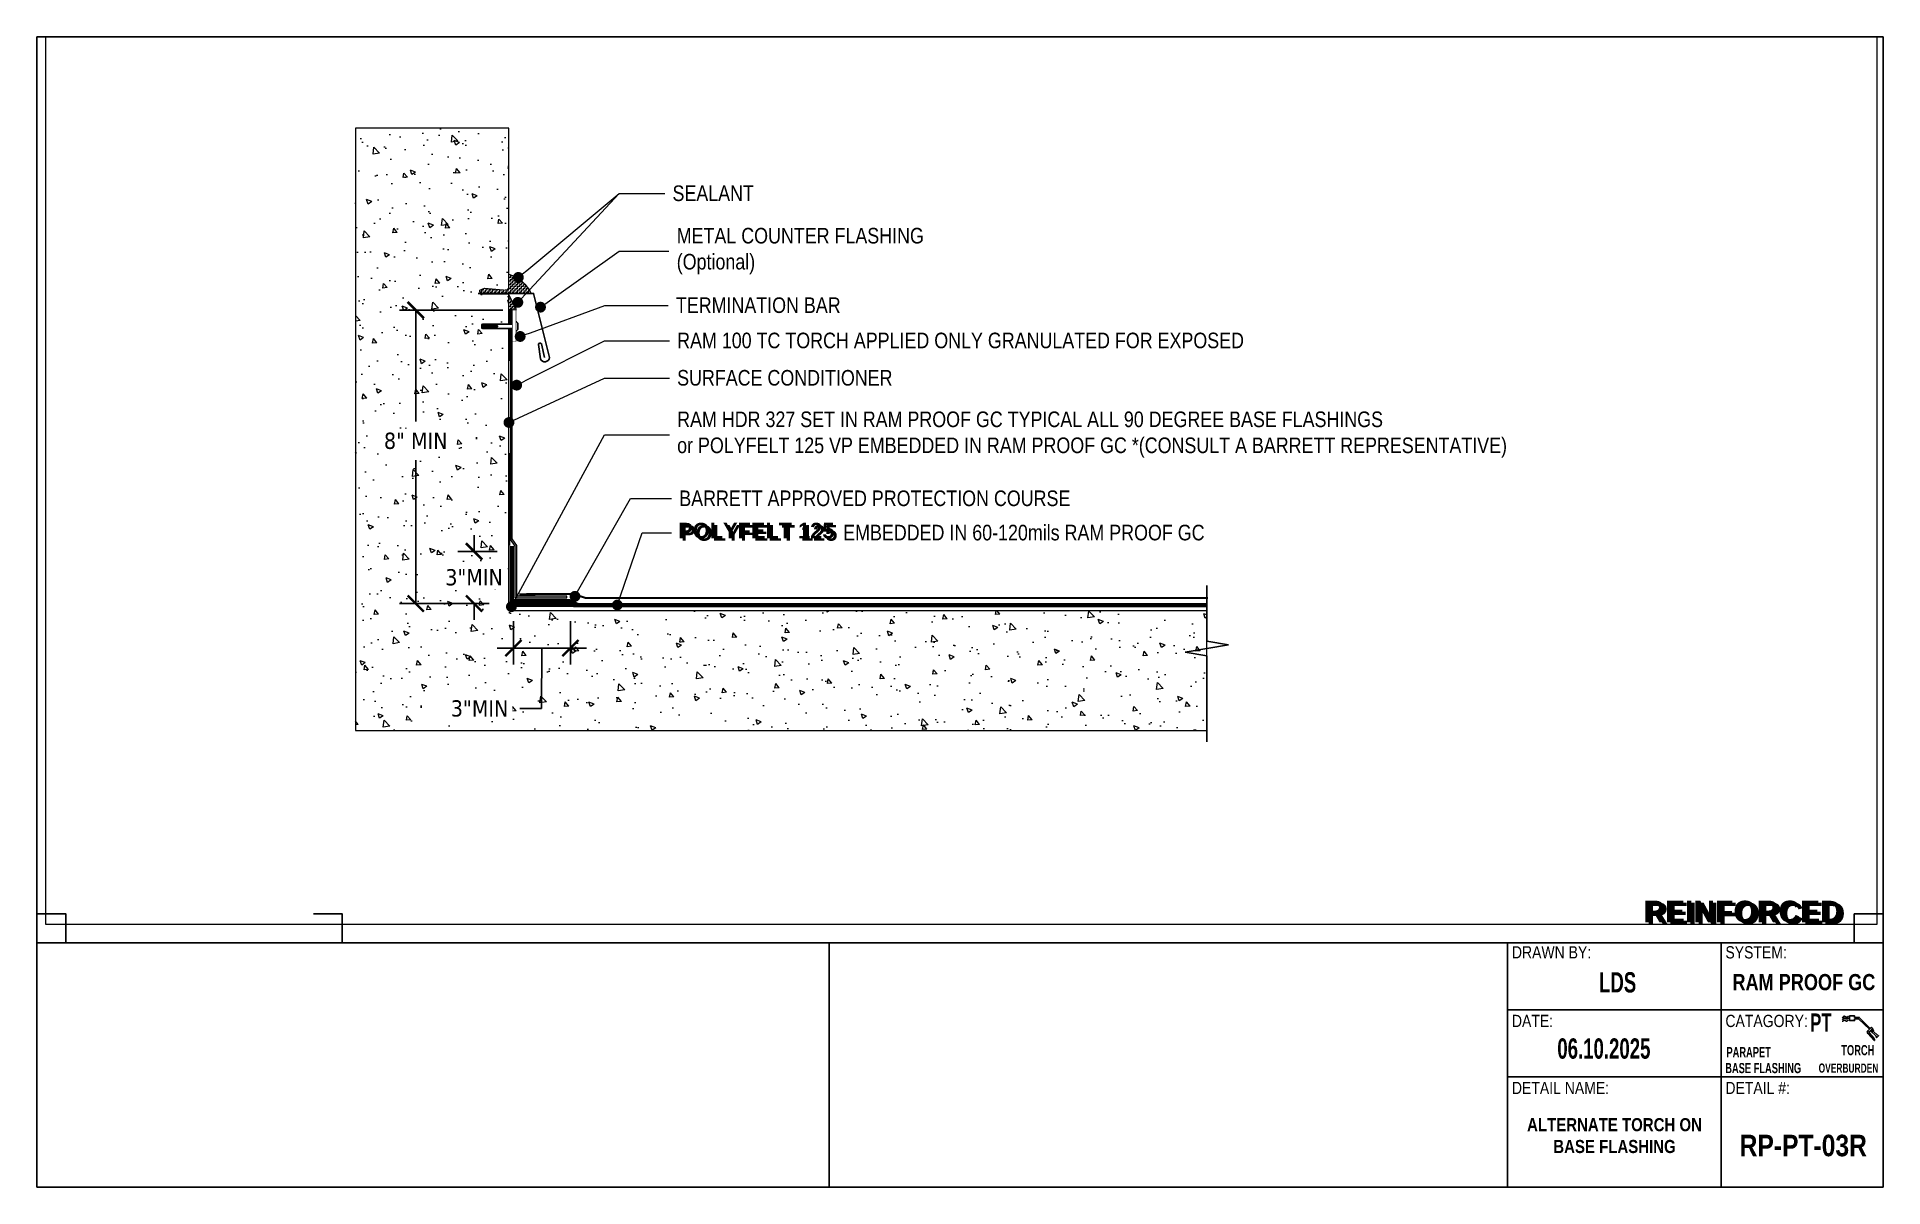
# Paper-space layout '11x17' of a CAD drawing. Header units: inches. Extents: x 0.6 to 16.6, y 0.6 to 10.6.
# The model-space entities are those that its viewports show. They can reach past a viewport. Long polylines and large blocks are cut down to what shows.
import ezdxf
from ezdxf import colors
from ezdxf.entities.mleader import LeaderData, LeaderLine
from ezdxf.math import Vec2, Vec3

# ---------------------------------------------------------------- set-up
doc = ezdxf.new("R2010")
doc.units = ezdxf.units.IN
doc.header["$MEASUREMENT"] = 0
doc.set_wipeout_variables(frame=1)
doc.linetypes.add('Dashed - Dense', pattern=[0.8, 0.5, -0.3])
doc.linetypes.add('DASHED2', pattern=[0.1875, 0.125, -0.0625])
for name, color, linetype, lineweight in [('Dimensions', 20, 'Continuous', 0), ('Drainage Mat', 191, 'Continuous', 0), ('Others', 190, 'Continuous', 0), ('RAM HDR 327', 63, 'Continuous', 0), ('Ram Mastic', 191, 'Continuous', 0), ('RamProof SYSTEM MESH', 7, 'Continuous', 0), ('Text', 20, 'Continuous', 0), ('Title Block Text', 20, 'Continuous', 0)]:
    doc.layers.add(name, color=color, linetype=linetype, lineweight=lineweight)
for name, color, linetype in [('Fastener', 94, 'Continuous'), ('Primer', 32, 'DASHED2'), ('SELF ADHERING BUTYL FLASHING TAPE', 10, 'Continuous'), ('Title Block Lines', 7, 'Continuous')]:
    doc.layers.add(name, color=color, linetype=linetype)
doc.layers.add('Metal', color=17, linetype='Continuous', true_color=0x803345)
doc.layers.add('Protection Course', color=99, linetype='Dashed - Dense', lineweight=0, true_color=0x216123)
doc.layers.add('RamProof SYSTEM LIQUID', color=140, linetype='Continuous', lineweight=0, true_color=0x00bfff)
doc.styles.add('Annotative', font='tahoma.ttf')
doc.styles.add('GENERATED_STYLE_1', font='ARIALN.TTF')
doc.styles.add('GENERATED_STYLE_6', font='ARIALNB.TTF')
doc.styles.add('GENERATED_STYLE_8', font='ARIALNB.TTF', dxfattribs={"width": 0.8})
doc.styles.get("Standard").update_dxf_attribs({"font": 'ARIALN.TTF'})
doc.dimstyles.new('Annotative', dxfattribs={"dimscale": 0, "dimtxt": 0.09375, "dimasz": 0.09375, "dimexe": 0.09375, "dimexo": 0.09375, "dimgap": 0.0625, "dimtad": 0, "dimtih": 1, "dimtoh": 1, "dimlfac": -1, "dimzin": 3, "dimdsep": 46, "dimlunit": 4, "dimtxsty": 'Annotative', "dimblk": 'ARCHTICK', "dimcen": 0.09, "dimclrd": 256, "dimclre": 256, "dimclrt": 256, "dimadec": 0, "dimazin": 2, "dimtfac": 1, "dimtix": 1, "dimtofl": 0, "dimtmove": 1, "dimatfit": 1, "dimldrblk": 'CLOSEDBLANK', "dimfxl": 1, "dimtfill": 1, "dimtolj": 1, "dimtzin": 0, "dimarcsym": 0})
pattern_1 = [(0, (-218.2431, 19.9986), (0.125, 0.125), [0.125, -0.125]), (90, (-218.1181, 19.9986), (-0.125, 0.125), [0.125, -0.125])]

psp = doc.layouts.new('11x17')

# ---------------------------------------------------------------- texts
at = {"layer": 'RamProof SYSTEM LIQUID', "linetype": 'Continuous', "insert": (13.928, 2.88), "char_height": 0.18612, "width": 2.30042, "attachment_point": 7, "style": 'GENERATED_STYLE_6'}
psp.add_mtext('\\A1;\\pxqr;{\\fArial|b1|i0|c0|p34;REINFORCED}', dxfattribs=at)
at = {"layer": 'Text', "linetype": 'Continuous', "insert": (13.899, 2.897), "char_height": 0.18612, "width": 2.30042, "attachment_point": 7, "style": 'GENERATED_STYLE_6'}
psp.add_mtext('\\A1;\\pxqr;{\\fArial|b1|i0|c0|p34;REINFORCED}', dxfattribs=at)
at = {"layer": 'Text', "linetype": 'Continuous', "insert": (16.338, 1.747), "char_height": 0.08785, "attachment_point": 8, "style": 'GENERATED_STYLE_8'}
psp.add_mtext('\\A1;\\pxqc;TORCH', dxfattribs=at)
at = {"layer": 'Title Block Text', "linetype": 'Continuous'}
for s, insert, char_height, attachment_point, style in [('\\A1;\\pxqc;LDS', (14.259, 2.289), 0.17569, 8, 'GENERATED_STYLE_8'), ('\\A1;{\\fArial|b1|i0|c0|p34;RAM PROOF GC}', (15.871, 2.309), 0.14028, 8, 'GENERATED_STYLE_8'), ('\\A1;\\pxqc;PT', (16.018, 1.951), 0.15872, 8, 'GENERATED_STYLE_8'), ('\\A1;06.10.2025', (14.14, 1.716), 0.17569, 8, 'GENERATED_STYLE_8'), ('\\A1;\\pxqc;PARAPET', (15.393, 1.731), 0.08785, 8, 'GENERATED_STYLE_8'), ('\\A1;\\pxqc;BASE FLASHING', (15.519, 1.592), 0.08785, 8, 'GENERATED_STYLE_8'), ('\\A1;\\pxqc;OVERBURDEN', (16.257, 1.596), 0.07936, 8, 'GENERATED_STYLE_8'), ('\\A1;\\pxql;RP-PT-03R', (15.315, 0.871), 0.18612, 7, 'GENERATED_STYLE_6')]:
    psp.add_mtext(s, dxfattribs=dict(at, insert=insert, char_height=char_height, attachment_point=attachment_point, style=style))
at = {"layer": 'Title Block Text', "linetype": 'Continuous', "insert": (14.232, 1.204), "char_height": 0.11329, "width": 1.86694, "attachment_point": 2, "style": 'GENERATED_STYLE_6'}
psp.add_mtext('\\A1;ALTERNATE TORCH ON BASE FLASHING ', dxfattribs=at)

msp = doc.modelspace()

# ---------------------------------------------------------------- texts
at = {"layer": 'RamProof SYSTEM LIQUID', "insert": (22.559, 14.209), "char_height": 1.08, "attachment_point": 1}
msp.add_mtext('{\\fArial|b1|i0|c0|p34;\\C140;\\c16760576;POLYFELT 125}', dxfattribs=at)
at = {"layer": 'RamProof SYSTEM MESH', "insert": (22.356, 14.37), "char_height": 1.08, "width": 12.67966, "attachment_point": 1}
msp.add_mtext('{\\fArial|b1|i0|c0|p34;POLYFELT 125}', dxfattribs=at)

# ---------------------------------------------------------------- blocks, each defined once
blk = doc.blocks.new('Barrett Title Block LDS')
h = blk.add_hatch()
h.set_pattern_fill('HONEY', color=160, scale=2)
h.set_pattern_definition([(0, (-14.79494, -0.4674), (0.375, 0.2165064), [0.25, -0.5]), (120, (-14.79494, -0.4674), (-0.375, 0.2165064), [0.25, -0.5]), (60, (-14.79494, -0.4674), (8e-17, 0.4330127), [-0.5, 0.25])])
h.paths.add_polyline_path([(7.134, 2.152), (7.147, 2.152), (7.147, 2.143), (7.134, 2.143)])
at = {"layer": 'Ram Mastic'}
h = blk.add_hatch(dxfattribs=at)
h.set_pattern_fill('HONEY', color=256, scale=1.714998)
h.set_pattern_definition([(0, (-13.46107, 1.3637), (0.3215622, 0.185654), [0.214375, -0.4287496]), (120, (-13.46107, 1.3637), (-0.3215622, 0.185654), [0.214375, -0.4287496]), (60, (-13.46107, 1.3637), (7e-17, 0.371308), [-0.4287496, 0.214375])])
h.paths.add_polyline_path([(3.733, 2.342), (3.773, 2.342), (3.773, 2.31), (3.733, 2.31)])
h = blk.add_hatch(dxfattribs=at)
h.set_pattern_fill('HONEY', color=256, scale=1.714998)
h.set_pattern_definition([(0, (-13.63047, 0.7278), (0.3215622, 0.185654), [0.214375, -0.4287496]), (120, (-13.63047, 0.7278), (-0.3215622, 0.185654), [0.214375, -0.4287496]), (60, (-13.63047, 0.7278), (7e-17, 0.371308), [-0.4287496, 0.214375])])
h.paths.add_polyline_path([(3.458, 0.971), (3.498, 0.971), (3.498, 0.916), (3.458, 0.916)])
at = {"layer": 'SELF ADHERING BUTYL FLASHING TAPE', "linetype": 'Continuous'}
h = blk.add_hatch(dxfattribs=at)
h.set_pattern_fill('ANSI31', color=30)
h.set_pattern_definition([(45, (0.74292, 1.41906), (-0.0883883, 0.0883883), [])])
h.paths.add_polyline_path([(6.83, 1.08), (6.835, 1.068), (6.838, 1.057), (6.86, 1.066), (6.858, 1.074), (6.853, 1.086), (6.847, 1.099), (6.838, 1.106), (6.818, 1.099), (6.824, 1.093)])
h = blk.add_hatch(dxfattribs=at)
h.set_pattern_fill('ANSI31', color=30)
h.set_pattern_definition([(45, (0.74292, 1.26022), (-0.0883883, 0.0883883), [])])
h.paths.add_polyline_path([(6.83, 0.921), (6.835, 0.909), (6.838, 0.898), (6.86, 0.908), (6.858, 0.915), (6.853, 0.927), (6.847, 0.94), (6.838, 0.947), (6.818, 0.94), (6.824, 0.934)])
at = {"layer": 'Title Block Lines', "linetype": 'Continuous'}
for p, q in [((16.489, 10.488), (0.51, 10.488)), ((0.51, 10.488), (0.51, 0.533)), ((7.367, 2.647), (16.489, 2.647)), ((13.238, 0.533), (13.238, 2.647)), ((15.086, 0.533), (15.086, 2.647)), ((0.51, 0.533), (16.489, 0.533)), ((3.948, 0.533), (13.903, 0.533))]:
    blk.add_line(p, q, dxfattribs=at)
at = {"layer": 'Title Block Lines'}
for points in [[(16.489, 10.488), (16.489, 0.533)], [(7.367, 2.647), (0.51, 2.647)], [(7.367, 2.647), (7.367, 0.533)], [(13.238, 2.647), (13.238, 0.533)], [(16.489, 2.287), (16.489, 1.41)], [(16.489, 2.287), (16.489, 0.533)], [(16.489, 2.066), (13.238, 2.066)], [(16.489, 1.486), (13.238, 1.486)]]:
    blk.add_lwpolyline(points, dxfattribs=at)
at = {"layer": 'Title Block Lines', "linetype": 'Continuous', "char_height": 0.10572, "attachment_point": 1, "style": 'GENERATED_STYLE_1'}
for s, insert in [('\\A1;\\pxql;DRAWN BY:', (13.276, 2.618)), ('\\A1;\\pxql;SYSTEM:', (15.124, 2.618)), ('\\A1;\\pxql;DATE:', (13.276, 2.024)), ('\\A1;\\pxql;CATAGORY:', (15.124, 2.024)), ('\\A1;\\pxql;DETAIL NAME:', (13.276, 1.444)), ('\\A1;\\pxql;DETAIL #:', (15.124, 1.444))]:
    blk.add_mtext(s, dxfattribs=dict(at, insert=insert))
blk = doc.blocks.new('zamac')
blk.add_wipeout([(-2.34, 0.12), (-2.27, 0.14), (0, 0.14), (0, -0.14), (-2.27, -0.14), (-2.34, -0.12)])
at = {"color": 0, "linetype": 'Continuous', "ltscale": 1.75}
for points in [[(-2.27, 0.04), (-2.27, 0.14), (-2.34, 0.12), (-2.34, -0.12), (-2.27, -0.14), (-2.27, -0.04)], [(-2.34, -0.04), (-1.25, -0.04), (-1.25, 0.04), (-2.34, 0.04)], [(-2.27, 0.14), (0, 0.14)], [(0, -0.14), (-2.27, -0.14)]]:
    blk.add_lwpolyline(points, dxfattribs=at)
blk.add_lwpolyline([(0, -0.35), (0, 0.35), (0.02, 0.35, -0.236068), (0.05, 0.34), (0.15, 0.21, -0.162278), (0.16, 0.18), (0.16, -0.18, -0.162278), (0.15, -0.21), (0.05, -0.34, -0.236068), (0.02, -0.35)], format="xyb", close=True, dxfattribs=at)
blk = doc.blocks.new('flat term')
at = {"layer": 'Fastener'}
blk.add_blockref('zamac', (476.02, 15.02), dxfattribs=at)
at = {"layer": 'Drainage Mat'}
blk.add_lwpolyline([(476.02, 13.96), (475.83, 13.96), (475.83, 16.12), (476.02, 16.12)], close=True, dxfattribs=at)
blk.add_wipeout([(476.02, 13.96), (475.83, 13.96), (475.83, 16.12), (476.02, 16.12)]).dxf.layer = 'Fastener'
blk = doc.blocks.new('_Dot')
at = {"color": 0, "linetype": 'ByBlock', "lineweight": -2}
blk.add_line((-0.5, 0), (-1, 0), dxfattribs=at)
at = {"color": 0, "linetype": 'ByBlock', "const_width": 0.5}
blk.add_lwpolyline([(-0.25, 0, 1), (0.25, 0, 1)], format="xyb", close=True, dxfattribs=at)
blk = doc.blocks.new('_ArchTick')
at = {"color": 0, "linetype": 'ByBlock', "const_width": 0.15}
blk.add_lwpolyline([(-0.5, -0.5), (0.5, 0.5)], dxfattribs=at)
blk = doc.blocks.new('*D13')
at = {"layer": 'Defpoints', "color": 0, "transparency": 16777216}
for p in [(4.18, 29.1), (11.35, 29.1), (8.22, 8.78)]:
    blk.add_point(p, dxfattribs=at)
at = {"layer": 'Text', "lineweight": -2, "transparency": 16777216}
for p, q in [((10.22, 29.1), (3.05, 29.1)), ((4.18, 29.1), (4.18, 21.38)), ((4.18, 8.78), (4.18, 18.7)), ((7.1, 8.78), (3.05, 8.78))]:
    blk.add_line(p, q, dxfattribs=at)
at = {"layer": 'Text', "lineweight": -2, "transparency": 16777216, "xscale": 1.125, "yscale": 1.125, "zscale": 1.125}
for p, rotation in [((4.18, 29.1), 90), ((4.18, 8.78), 270)]:
    blk.add_blockref('_ArchTick', p, dxfattribs=dict(at, rotation=rotation))
at = {"layer": 'Text', "transparency": 16777216, "insert": (4.18, 20.04), "char_height": 1.125, "attachment_point": 5, "style": 'Annotative', "bg_fill": 3, "box_fill_scale": 1.25, "bg_fill_color": 9, "bg_fill_true_color": 13158600, "bg_fill_transparency": 0}
blk.add_mtext('\\A1;8" MIN', dxfattribs=at)
blk = doc.blocks.new('_ClosedBlank')
at = {"color": 0, "linetype": 'ByBlock', "lineweight": -2}
for p, q in [((-1, 0.2), (0, 0)), ((-1, 0.2), (-1, -0.2)), ((0, 0), (-1, -0.2))]:
    blk.add_line(p, q, dxfattribs=at)
blk = doc.blocks.new('*D14')
at = {"layer": 'Defpoints', "color": 0, "transparency": 16777216}
for p in [(10.94, 12.39), (8.22, 8.78), (10.38, 8.78)]:
    blk.add_point(p, dxfattribs=at)
at = {"layer": 'Dimensions', "lineweight": -2, "transparency": 16777216}
for p, q in [((8.22, 12.39), (8.22, 13.52)), ((9.81, 12.39), (7.1, 12.39)), ((9.26, 8.78), (7.1, 8.78)), ((8.22, 8.78), (8.22, 7.66))]:
    blk.add_line(p, q, dxfattribs=at)
at = {"layer": 'Dimensions', "lineweight": -2, "transparency": 16777216, "xscale": 1.125, "yscale": 1.125, "zscale": 1.125}
for p, rotation in [((8.22, 12.39), 270), ((8.22, 8.78), 90)]:
    blk.add_blockref('_ArchTick', p, dxfattribs=dict(at, rotation=rotation))
at = {"layer": 'Dimensions', "transparency": 16777216, "insert": (8.22, 10.59), "char_height": 1.125, "attachment_point": 5, "style": 'Annotative', "bg_fill": 3, "box_fill_scale": 1.25, "bg_fill_color": 9, "bg_fill_true_color": 13158600, "bg_fill_transparency": 0}
blk.add_mtext('\\A1;3"MIN', dxfattribs=at)
blk = doc.blocks.new('*D15')
at = {"layer": 'Defpoints', "color": 0, "transparency": 16777216}
for p in [(10.94, 8.7), (14.89, 8.68), (14.89, 5.7)]:
    blk.add_point(p, dxfattribs=at)
at = {"layer": 'Dimensions', "lineweight": -2, "transparency": 16777216}
for p, q in [((10.94, 7.57), (10.94, 4.57)), ((14.89, 7.56), (14.89, 4.57)), ((10.94, 5.7), (9.82, 5.7)), ((10.94, 5.7), (14.89, 5.7)), ((12.91, 5.7), (12.89, 1.51)), ((14.89, 5.7), (16.01, 5.7)), ((12.89, 1.51), (11.39, 1.51))]:
    blk.add_line(p, q, dxfattribs=at)
at = {"layer": 'Dimensions', "lineweight": -2, "transparency": 16777216, "xscale": 1.125, "yscale": 1.125, "zscale": 1.125}
blk.add_blockref('_ArchTick', (10.94, 5.7), dxfattribs=at)
at = {"layer": 'Dimensions', "lineweight": -2, "transparency": 16777216, "xscale": 1.125, "yscale": 1.125, "zscale": 1.125, "rotation": 180}
blk.add_blockref('_ArchTick', (14.89, 5.7), dxfattribs=at)
at = {"layer": 'Dimensions', "transparency": 16777216, "insert": (8.6, 1.51), "char_height": 1.125, "attachment_point": 5, "style": 'Annotative', "bg_fill": 3, "box_fill_scale": 1.25, "bg_fill_color": 9, "bg_fill_true_color": 13158600, "bg_fill_transparency": 0}
blk.add_mtext('\\A1;3"MIN', dxfattribs=at)

# ---------------------------------------------------------------- hatches: boundary and pattern name
at = {"layer": 'Others'}
h = msp.add_hatch(dxfattribs=at)
h.set_pattern_fill('CONCRETE___STRUCTURAL_0002', color=256, style=0, pattern_type=2)
h.set_pattern_definition([(130, (50.5038, 1.0427), (3.64368, 0.31878), [0.381, -4.191]), (185, (50.5038, 1.0427), (0.70486, 3.82114), [0.3048, -3.3528]), (79.5486, (50.2, 1.016), (-2.93883, 3.50235), [0.3238, -3.5618]), (133.816, (50.5038, 2.0587), (5.4216, 0.84084), [0.5715, -6.2865]), (83.364, (50.052, 1.9886), (-4.7481, 4.9485), [0.4857, -5.3427]), (188.816, (50.504, 2.0587), (-4.7481, 4.9485), [0.4572, -5.0292]), (159, (49.9958, 1.8047), (3.03229, 2.0453), [0.381, -4.191]), (214, (49.9958, 1.8047), (-1.23604, 3.68376), [0.3048, -3.3528]), (108.5486, (49.743, 1.6342), (-4.26833, 1.63845), [0.3238, -3.5618]), (142.5, (50.5038, 1.0427), (-0.061772, 1.6911), [0, -3.31216, 0, -3.4036, 0, -3.3655]), (172.5, (50.5038, 1.0427), (-1.336393, 2.00361), [0, -1.94056, 0, -3.23596, 0, -1.2827]), (212.5, (51.6366, 1.0427), (2.711818, 0.11458), [0, -1.27, 0, -3.9624, 0, -5.2578]), (222.5, (52.1446, 1.0427), (-2.96259, 0.50853), [0, -1.651, 0, -2.63144, 0, -3.7338])])
h.paths.add_polyline_path([(0, 41.702), (0, 0), (58.946, 0), (58.946, 8.28), (10.635, 8.28), (10.635, 30.184), (8.65, 30.198), (8.621, 30.47), (8.945, 30.612), (10.502, 30.47), (10.635, 30.612), (10.635, 41.702)])
at = {"layer": 'Protection Course'}
h = msp.add_hatch(dxfattribs=at)
h.set_pattern_fill('AGGREGAT', color=256, scale=0.3, pattern_type=2)
h.set_pattern_definition([(0, (-218.94623, 19.9986), (0.3, 0.3), [0.03, -0.045, 0.015, -0.045, 0.015, -0.15]), (0, (-218.79623, 20.0286), (0.3, 0.3), [0.015, -0.285]), (0, (-218.88623, 20.0436), (0.3, 0.3), [0.015, -0.03, 0.015, -0.24]), (0, (-218.73623, 20.0586), (0.3, 0.3), [0.03, -0.27]), (0, (-218.70623, 20.0736), (0.3, 0.3), [0.015, -0.285]), (0, (-218.79623, 20.1036), (0.3, 0.3), [0.03, -0.27]), (0, (-218.94623, 20.1186), (0.3, 0.3), [0.015, -0.03, 0.015, -0.075, 0.045, -0.12]), (0, (-218.73623, 20.1486), (0.3, 0.3), [0.03, -0.27]), (0, (-218.91623, 20.1636), (0.3, 0.3), [0.03, -0.015, 0.015, -0.12, 0.015, -0.105]), (0, (-218.93123, 20.1786), (0.3, 0.3), [0.015, -0.285]), (0, (-218.82623, 20.1936), (0.3, 0.3), [0.015, -0.015, 0.015, -0.255]), (0, (-218.87123, 20.2086), (0.3, 0.3), [0.015, -0.285]), (0, (-218.67623, 20.2236), (0.3, 0.3), [0.015, -0.285]), (0, (-218.81123, 20.2386), (0.3, 0.3), [0.015, -0.12, 0.015, -0.15]), (0, (-218.81123, 20.2536), (0.3, 0.3), [0.03, -0.27]), (0, (-218.75123, 20.2686), (0.3, 0.3), [0.03, -0.27]), (0, (-218.93123, 20.2836), (0.3, 0.3), [0.015, -0.18, 0.03, -0.075]), (90, (-218.94623, 20.1336), (-0.3, 0.3), [0.06, -0.06, 0.03, -0.15]), (90, (-218.93123, 20.1336), (-0.3, 0.3), [0.015, -0.105, 0.03, -0.15]), (90, (-218.91623, 20.0586), (-0.3, 0.3), [0.045, -0.255]), (90, (-218.90123, 20.0586), (-0.3, 0.3), [0.03, -0.27]), (90, (-218.88623, 20.0136), (-0.3, 0.3), [0.015, -0.18, 0.015, -0.015, 0.03, -0.045]), (90, (-218.85623, 20.0136), (-0.3, 0.3), [0.015, -0.105, 0.015, -0.165]), (90, (-218.84123, 20.1336), (-0.3, 0.3), [0.03, -0.045, 0.015, -0.015, 0.03, -0.165]), (90, (-218.82623, 20.0736), (-0.3, 0.3), [0.03, -0.165, 0.015, -0.09]), (90, (-218.81123, 20.0136), (-0.3, 0.3), [0.015, -0.015, 0.03, -0.24]), (90, (-218.78123, 20.2086), (-0.3, 0.3), [0.015, -0.285]), (90, (-218.76623, 20.2086), (-0.3, 0.3), [0.03, -0.03, 0.015, -0.015, 0.03, -0.18]), (90, (-218.75123, 20.0736), (-0.3, 0.3), [0.015, -0.015, 0.015, -0.03, 0.015, -0.21]), (90, (-218.70623, 20.1786), (-0.3, 0.3), [0.06, -0.24]), (90, (-218.69123, 20.1486), (-0.3, 0.3), [0.06, -0.045, 0.03, -0.165]), (90, (-218.67623, 20.0286), (-0.3, 0.3), [0.015, -0.045, 0.03, -0.21]), (90, (-218.66123, 20.0586), (-0.3, 0.3), [0.045, -0.255]), (45, (-218.82623, 19.9986), (0, 0.3), [0.021213, -0.40305107]), (45, (-218.66123, 20.0136), (0, 0.3), [0.021213, -0.36062507, 0.021213, -0.021213]), (45, (-218.85623, 20.0286), (0, 0.3), [0.021213, -0.169704, 0.021213, -0.21213407]), (45, (-218.78123, 20.0286), (0, 0.3), [0.021213, -0.33941207, 0.021213, -0.042426]), (45, (-218.76623, 20.0286), (0, 0.3), [0.042426, -0.169704, 0.042426, -0.16970807]), (45, (-218.84123, 20.0586), (0, 0.3), [0.02121, -0.19092, 0.02121, -0.02121, 0.02121, -0.14850407]), (45, (-218.69123, 20.0736), (0, 0.3), [0.021213, -0.021213, 0.021213, -0.36062507]), (45, (-218.90123, 20.0886), (0, 0.3), [0.021213, -0.254556, 0.021213, -0.12728207]), (45, (-218.66123, 20.1186), (0, 0.3), [0.02121, -0.02121, 0.02121, -0.084852, 0.02121, -0.25457207]), (45, (-218.84123, 20.1636), (0, 0.3), [0.021213, -0.40305107]), (45, (-218.91623, 20.1786), (0, 0.3), [0.0424263, -0.38183777]), (45, (-218.94623, 20.2086), (0, 0.3), [0.021213, -0.021213, 0.021213, -0.36062507]), (45, (-218.78123, 20.2536), (0, 0.3), [0.021213, -0.40305107]), (45, (-218.69123, 20.2836), (0, 0.3), [0.021213, -0.40305107]), (135, (-218.81123, 20.0286), (2e-17, 0.3), [0.021213, -0.40305107]), (135, (-218.79623, 20.0286), (2e-17, 0.3), [0.021213, -0.40305107]), (135, (-218.88623, 20.0436), (2e-17, 0.3), [0.021213, -0.084852, 0.042426, -0.27577307]), (135, (-218.94623, 20.0436), (2e-17, 0.3), [0.021213, -0.40305107]), (135, (-218.75123, 20.0886), (2e-17, 0.3), [0.021213, -0.16970562, 0.021213, -0.21213245]), (135, (-218.73623, 20.0886), (2e-17, 0.3), [0.02121, -0.12729, 0.02121, -0.12726, 0.02121, -0.10608407]), (135, (-218.91623, 20.1036), (2e-17, 0.3), [0.021213, -0.40305107]), (135, (-218.67623, 20.1186), (2e-17, 0.3), [0.04242, -0.106065, 0.02121, -0.02121, 0.02121, -0.21214907]), (135, (-218.87123, 20.1636), (2e-17, 0.3), [0.021213, -0.40305107]), (135, (-218.75123, 20.1636), (2e-17, 0.3), [0.0424263, -0.38183777]), (135, (-218.73623, 20.1636), (2e-17, 0.3), [0.021213, -0.40305107]), (135, (-218.82623, 20.1936), (2e-17, 0.3), [0.021213, -0.40305107]), (135, (-218.91623, 20.2386), (2e-17, 0.3), [0.021213, -0.40305107]), (135, (-218.67623, 20.2386), (2e-17, 0.3), [0.021213, -0.40305107]), (26.56505, (-218.91623, 19.9986), (0.3, 1e-10), [0.03354, -0.6372804]), (26.56505, (-218.94623, 20.0286), (0.3, 1e-10), [0.03354, -0.6372804]), (26.56505, (-218.94623, 20.0436), (0.3, 1e-10), [0.03354, -0.6372804]), (26.56505, (-218.87123, 20.0436), (0.3, 1e-10), [0.03354, -0.6372804]), (26.56505, (-218.88623, 20.1036), (0.3, 1e-10), [0.03354, -0.6372804]), (26.56505, (-218.88623, 20.1186), (0.3, 1e-10), [0.03354, -0.6372804]), (26.56505, (-218.82623, 20.1786), (0.3, 1e-10), [0.03354, -0.6372804]), (26.56505, (-218.81123, 20.1936), (0.3, 1e-10), [0.03354, -0.6372804]), (26.56505, (-218.93123, 20.2236), (0.3, 1e-10), [0.03354, -0.6372804]), (26.56505, (-218.84123, 20.2236), (0.3, 1e-10), [0.03354, -0.6372804]), (63.43495, (-218.69123, 19.9986), (2e-11, 0.3), [0.03354, -0.6372804]), (63.43495, (-218.76623, 20.0436), (2e-11, 0.3), [0.03354, -0.6372804]), (63.43495, (-218.81123, 20.0736), (2e-11, 0.3), [0.03354, -0.6372804]), (63.43495, (-218.76623, 20.1186), (2e-11, 0.3), [0.03354, -0.6372804]), (63.43495, (-218.75123, 20.1186), (2e-11, 0.3), [0.03354, -0.6372804]), (63.43495, (-218.85623, 20.1636), (2e-11, 0.3), [0.03354, -0.6372804]), (63.43495, (-218.88623, 20.1786), (2e-11, 0.3), [0.03354, -0.6372804]), (63.43495, (-218.76623, 20.2386), (2e-11, 0.3), [0.03354, -0.6372804]), (63.43495, (-218.88623, 20.2686), (2e-11, 0.3), [0.03354, -0.6372804]), (116.56505, (-218.93123, 20.1786), (-1e-10, 0.3), [0.03354, -0.6372804]), (116.56505, (-218.75123, 20.1786), (-1e-10, 0.3), [0.03354, -0.6372804]), (116.56505, (-218.94623, 20.1936), (-1e-10, 0.3), [0.03354, -0.6372804]), (116.56505, (-218.70623, 20.2386), (-1e-10, 0.3), [0.03354, -0.6372804]), (116.56505, (-218.90123, 20.2536), (-1e-10, 0.3), [0.03354, -0.6372804]), (116.56505, (-218.84123, 20.2686), (-1e-10, 0.3), [0.03354, -0.6372804]), (153.43495, (-218.82623, 19.9986), (-0.3, 1e-10), [0.03354, -0.6372804]), (153.43495, (-218.88623, 20.0286), (-0.3, 1e-10), [0.03354, -0.6372804]), (153.43495, (-218.67623, 20.0436), (-0.3, 1e-10), [0.03354, -0.6372804]), (153.43495, (-218.70623, 20.0736), (-0.3, 1e-10), [0.03354, -0.6372804]), (153.43495, (-218.82623, 20.1036), (-0.3, 1e-10), [0.03354, -0.6372804]), (153.43495, (-218.90123, 20.1186), (-0.3, 1e-10), [0.03354, -0.6372804]), (153.43495, (-218.81123, 20.1186), (-0.3, 1e-10), [0.03354, -0.6372804]), (153.43495, (-218.85623, 20.1486), (-0.3, 1e-10), [0.03354, -0.6372804]), (153.43495, (-218.85623, 20.2236), (-0.3, 1e-10), [0.03354, -0.6372804]), (153.43495, (-218.94623, 20.2836), (-0.3, 1e-10), [0.03354, -0.6372804]), (153.43495, (-218.76623, 20.2836), (-0.3, 1e-10), [0.03354, -0.6372804]), (153.43495, (-218.73623, 20.2836), (-0.3, 1e-10), [0.03354, -0.6372804])])
h.paths.add_polyline_path([(10.735, 13.2), (11.041, 12.76), (11.041, 9.289), (11.043, 9.289), (11.043, 9.166), (14.649, 9.166), (14.649, 9.289), (11.171, 9.289), (11.171, 12.811), (10.854, 13.263), (10.854, 29.174), (10.738, 29.174)])
at = {"layer": 'Ram Mastic'}
h = msp.add_hatch(dxfattribs=at)
h.set_pattern_fill('ZIGZAG', color=256)
h.set_pattern_definition(pattern_1)
edge = h.paths.add_edge_path()
edge.add_arc((9.83, 29.082), 2.627, 26.50142, 72.16471, ccw=False)
edge.add_line((12.181, 30.254), (10.635, 30.254))
edge.add_line((10.635, 30.254), (10.635, 30.184))
edge.add_line((10.635, 30.184), (8.65, 30.198))
edge.add_line((8.65, 30.198), (8.621, 30.47))
edge.add_line((8.621, 30.47), (8.945, 30.612))
edge.add_line((8.945, 30.612), (10.502, 30.47))
edge.add_line((10.502, 30.47), (10.635, 30.612))
edge.add_line((10.635, 30.612), (10.635, 31.582))
h = msp.add_hatch(dxfattribs=at)
h.set_pattern_fill('ZIGZAG', color=256)
h.set_pattern_definition(pattern_1)
h.paths.add_polyline_path([(10.635, 30.134), (11.114, 29.219), (11.114, 29.099), (10.635, 29.099)])

# ---------------------------------------------------------------- linework, layer by layer
at = {"linetype": 'Continuous'}
for p, q in [((58.946, 10.028), (58.946, 6.168)), ((60.446, 5.918), (57.446, 5.418)), ((57.446, 5.418), (58.946, 5.168)), ((58.946, 6.168), (60.446, 5.918)), ((58.946, 5.168), (58.946, -0.787))]:
    msp.add_line(p, q, dxfattribs=at)
at = {"layer": 'Metal', "linetype": 'Continuous'}
msp.add_lwpolyline([(13.094, 25.828), (12.893, 26.765, 0.7062389), (12.671, 26.718), (12.819, 25.719, 0.7819651), (13.44, 25.811), (12.34, 30.249, -0.0034757), (8.502, 30.254)], format="xyb", dxfattribs=at)
at = {"layer": 'Others', "flags": 128}
msp.add_lwpolyline([(0, 41.702), (0, 0), (58.946, 0), (58.946, 8.28), (10.635, 8.28), (10.635, 30.184), (8.65, 30.198), (8.621, 30.47), (8.945, 30.612), (10.502, 30.47), (10.635, 30.612), (10.635, 41.702)], close=True, dxfattribs=at)
at = {"layer": 'Protection Course', "linetype": 'Continuous', "flags": 128}
msp.add_lwpolyline([(10.735, 13.2), (11.041, 12.76), (11.041, 9.289), (11.043, 9.289), (11.043, 9.166), (14.649, 9.166), (14.649, 9.289), (11.171, 9.289), (11.171, 12.811), (10.854, 13.263), (10.854, 29.174), (10.738, 29.174)], close=True, dxfattribs=at)
at = {"layer": 'Protection Course', "linetype": 'Dashed - Dense', "ltscale": 0.2, "const_width": 0.141}
msp.add_lwpolyline([(59.043, 9.171), (15.921, 9.171), (15.117, 9.442), (11.348, 9.427)], dxfattribs=at)
at = {"layer": 'RAM HDR 327', "const_width": 0.08}
msp.add_lwpolyline([(14.898, 8.685), (10.953, 8.687), (10.953, 12.395)], dxfattribs=at)
at = {"layer": 'Ram Mastic', "flags": 128}
msp.add_lwpolyline([(10.635, 31.582, -0.2019228), (12.181, 30.254), (10.635, 30.254), (10.635, 30.184), (8.65, 30.198), (8.621, 30.47), (8.945, 30.612), (10.502, 30.47), (10.635, 30.612)], format="xyb", close=True, dxfattribs=at)
msp.add_lwpolyline([(10.635, 30.134), (11.114, 29.219), (11.114, 29.099), (10.635, 29.099)], close=True, dxfattribs=at)
at = {"layer": 'RamProof SYSTEM LIQUID', "const_width": 0.3}
for points in [[(10.843, 12.763), (10.843, 8.685), (15.975, 8.679)], [(58.953, 8.679), (15.402, 8.679), (14.814, 8.943), (10.989, 8.939)]]:
    msp.add_lwpolyline(points, dxfattribs=at)
at = {"layer": 'RamProof SYSTEM MESH'}
msp.add_lwpolyline([(58.953, 8.679), (15.402, 8.679), (14.814, 8.943), (10.987, 8.942)], dxfattribs=at)

msp.set_redraw_order([(e.dxf.handle, doc.entitydb.next_handle()) for e in msp.query("TEXT MTEXT ATTDEF DIMENSION ARC_DIMENSION")])  # texts and dimensions are drawn at this point

# ---------------------------------------------------------------- leaders
at = {"layer": 'Text'}
ml = msp.add_multileader_mtext('Standard', dxfattribs=at)
ml.set_content('SEALANT', color=256)
ml.set_leader_properties(color=256, lineweight=0)
ml.set_arrow_properties(name='DOT')
ml.build(insert=Vec2(0, 0))
ml.multileader.update_dxf_attribs({"text_left_attachment_type": 2, "text_right_attachment_type": 2, "dogleg_length": 0.36, "arrow_head_size": 0.75, "scale": 12})
ctx = ml.context
ctx.base_point, ctx.scale, ctx.char_height, ctx.arrow_head_size, ctx.landing_gap_size, ctx.plane_origin = Vec3(21.419, 37.174), 12, 1.08, 0.75, 0.54, Vec3(10.921, 30.976)
ctx.left_attachment, ctx.right_attachment = 2, 2
notes = []
notes.append((ctx, [(1, (1, 1, 0), (18.277, 37.174), (1, 0), 3.142, [(0, [(11.285, 31.364)], 0, []), (1, [(11.25, 29.635)], 0, [])])]))
ctx.mtext.insert, ctx.mtext.flow_direction = Vec3(21.959, 37.732), 5
ml = msp.add_multileader_mtext('Standard', dxfattribs=at)
ml.set_content('\\A1;\\pxql,t0;{\\C256;METAL COUNTER FLASHING\\P(Optional)}', color=256)
ml.set_leader_properties(color=256, lineweight=0)
ml.set_arrow_properties(name='DOT')
ml.build(insert=Vec2(0, 0))
ml.multileader.update_dxf_attribs({"text_left_attachment_type": 2, "text_right_attachment_type": 2, "dogleg_length": 0.36, "arrow_head_size": 0.75, "scale": 12})
ctx = ml.context
ctx.base_point, ctx.scale, ctx.char_height, ctx.arrow_head_size, ctx.landing_gap_size, ctx.plane_origin = Vec3(21.711, 33.174), 12, 1.08, 0.75, 0.54, Vec3(13.295, 26.527)
ctx.left_attachment, ctx.right_attachment = 2, 2
notes.append((ctx, [(0, (1, 1, 0), (18.277, 33.174), (1, 0), 3.434, [(0, [(12.82, 29.302)], 0, [])])]))
ctx.mtext.insert, ctx.mtext.flow_direction = Vec3(22.251, 34.792), 5
ml = msp.add_multileader_mtext('Standard', dxfattribs=at)
ml.set_content('RAM 100 TC TORCH APPLIED ONLY GRANULATED FOR EXPOSED', color=256)
ml.set_leader_properties(color=256, lineweight=0)
ml.set_arrow_properties(name='DOT')
ml.build(insert=Vec2(0, 0))
ml.multileader.update_dxf_attribs({"text_left_attachment_type": 2, "text_right_attachment_type": 2, "dogleg_length": 0.36, "arrow_head_size": 0.75, "scale": 12})
ctx = ml.context
ctx.base_point, ctx.scale, ctx.char_height, ctx.arrow_head_size, ctx.landing_gap_size, ctx.plane_origin = Vec3(21.741, 26.98), 12, 1.08, 0.75, 0.54, Vec3(11.238, 23.994)
ctx.left_attachment, ctx.right_attachment = 2, 2
notes.append((ctx, [(0, (1, 1, 0), (17.241, 26.98), (1, 0), 4.5, [(0, [(11.169, 23.903)], 0, [])])]))
ctx.mtext.insert, ctx.mtext.flow_direction = Vec3(22.281, 27.538), 5
ml = msp.add_multileader_mtext('Standard', dxfattribs=at)
ml.set_content('BARRETT APPROVED PROTECTION COURSE', color=256)
ml.set_leader_properties(color=256, lineweight=0)
ml.set_arrow_properties(name='DOT')
ml.build(insert=Vec2(0, 0))
ml.multileader.update_dxf_attribs({"text_left_attachment_type": 2, "text_right_attachment_type": 2, "dogleg_length": 0.36, "arrow_head_size": 0.75, "scale": 12})
ctx = ml.context
ctx.base_point, ctx.scale, ctx.char_height, ctx.arrow_head_size, ctx.landing_gap_size, ctx.plane_origin = Vec3(21.888, 16.051), 12, 1.08, 0.75, 0.54, Vec3(23.406, 9.171)
ctx.left_attachment, ctx.right_attachment = 2, 2
notes.append((ctx, [(0, (1, 1, 0), (19.048, 16.051), (1, 0), 2.84, [(0, [(15.207, 9.282)], 0, [])])]))
ctx.mtext.insert, ctx.mtext.flow_direction = Vec3(22.428, 16.609), 5
ml = msp.add_multileader_mtext('Standard', dxfattribs=at)
ml.set_content('{\\C7;                                 }EMBEDDED IN 60-120mils RAM PROOF GC ', color=256)
ml.set_leader_properties(color=256, lineweight=0)
ml.set_arrow_properties(name='DOT')
ml.build(insert=Vec2(0, 0))
ml.multileader.update_dxf_attribs({"text_left_attachment_type": 2, "text_right_attachment_type": 2, "dogleg_length": 0.36, "arrow_head_size": 0.75, "scale": 12})
ctx = ml.context
ctx.base_point, ctx.scale, ctx.char_height, ctx.arrow_head_size, ctx.landing_gap_size, ctx.plane_origin = Vec3(21.888, 13.676), 12, 1.08, 0.75, 0.54, Vec3(15.052, 18.779)
ctx.left_attachment, ctx.right_attachment = 2, 2
notes.append((ctx, [(0, (1, 1, 0), (19.869, 13.676), (1, 0), 2.019, [(0, [(18.139, 8.679)], 0, [])])]))
ctx.mtext.insert, ctx.mtext.flow_direction = Vec3(22.428, 14.235), 5
for ctx, leaders in notes:
    for number, flags, end, landing, length, lines in leaders:
        leader = LeaderData()
        leader.index, (leader.has_last_leader_line, leader.has_dogleg_vector, leader.attachment_direction) = number, flags
        leader.last_leader_point, leader.dogleg_vector, leader.dogleg_length = Vec3(end), Vec3(landing), length
        for number, points, colour, breaks in lines:
            line = LeaderLine()
            line.index, line.vertices, line.color, line.breaks = number, Vec3.list(points), colors.encode_raw_color(colour), breaks
            leader.lines.append(line)
        ctx.leaders.append(leader)

# ---------------------------------------------------------------- next in the draw order: dimensions: what is measured, and where the dimension line sits
dim = msp.add_linear_dim(base=(4.177, 29.099), p1=(8.223, 8.78), p2=(11.346, 29.099), angle=90, text='8" MIN', dimstyle='Annotative', override={"dimscale": 0}, dxfattribs=at)
dim.commit()
dim.dimension.update_dxf_attribs({"geometry": '*D13', "text_midpoint": (4.177, 20.039), "dimtype": 160})

# ---------------------------------------------------------------- next in the draw order: dimensions: what is measured, and where the dimension line sits
at = {"layer": 'Dimensions'}
dim = msp.add_linear_dim(base=(8.223, 8.78), p1=(10.935, 12.393), p2=(10.385, 8.78), angle=90, text='3"MIN', dimstyle='Annotative', override={"dimscale": 0}, dxfattribs=at)
dim.commit()
dim.dimension.update_dxf_attribs({"geometry": '*D14', "text_midpoint": (8.223, 10.586)})

# ---------------------------------------------------------------- next in the draw order: leaders
at = {"layer": 'Text'}
ml = msp.add_multileader_mtext('Standard', dxfattribs=at)
ml.set_content('SURFACE CONDITIONER', color=256)
ml.set_leader_properties(color=256, lineweight=0)
ml.set_arrow_properties(name='DOT')
ml.build(insert=Vec2(0, 0))
ml.multileader.update_dxf_attribs({"text_left_attachment_type": 2, "text_right_attachment_type": 2, "dogleg_length": 0.36, "arrow_head_size": 0.75, "scale": 12})
ctx = ml.context
ctx.base_point, ctx.scale, ctx.char_height, ctx.arrow_head_size, ctx.landing_gap_size, ctx.plane_origin = Vec3(21.741, 24.395), 12, 1.08, 0.75, 0.54, Vec3(11.238, 21.409)
ctx.left_attachment, ctx.right_attachment = 2, 2
notes = []
notes.append((ctx, [(0, (1, 1, 0), (17.241, 24.395), (1, 0), 4.5, [(0, [(10.635, 21.318)], 0, [])])]))
ctx.mtext.insert, ctx.mtext.flow_direction = Vec3(22.281, 24.953), 5
for ctx, leaders in notes:
    for number, flags, end, landing, length, lines in leaders:
        leader = LeaderData()
        leader.index, (leader.has_last_leader_line, leader.has_dogleg_vector, leader.attachment_direction) = number, flags
        leader.last_leader_point, leader.dogleg_vector, leader.dogleg_length = Vec3(end), Vec3(landing), length
        for number, points, colour, breaks in lines:
            line = LeaderLine()
            line.index, line.vertices, line.color, line.breaks = number, Vec3.list(points), colors.encode_raw_color(colour), breaks
            leader.lines.append(line)
        ctx.leaders.append(leader)

# ---------------------------------------------------------------- next in the draw order: linework, layer by layer
at = {"layer": 'Primer', "ltscale": 0.2}
msp.add_lwpolyline([(10.677, 12.794), (10.677, 29.174)], dxfattribs=at)

# ---------------------------------------------------------------- next in the draw order: dimensions: what is measured, and where the dimension line sits
at = {"layer": 'Dimensions'}
dim = msp.add_linear_dim(base=(14.886, 5.696), p1=(10.942, 8.697), p2=(14.886, 8.685), text='3"MIN', dimstyle='Annotative', override={"dimscale": 0}, dxfattribs=at)
dim.commit()
dim.dimension.update_dxf_attribs({"geometry": '*D15', "text_midpoint": (10.636, 1.512), "dimtype": 160})

# ---------------------------------------------------------------- next in the draw order: block references
at = {"layer": 'Fastener'}
msp.add_blockref('flat term', (-464.929, 12.956), dxfattribs=at)

# ---------------------------------------------------------------- next in the draw order: leaders
at = {"layer": 'Text'}
ml = msp.add_multileader_mtext('Standard', dxfattribs=at)
ml.set_content('RAM HDR 327 SET IN RAM PROOF GC TYPICAL ALL 90 DEGREE BASE FLASHINGS \\Por POLYFELT 125 VP EMBEDDED IN RAM PROOF GC *(CONSULT A BARRETT REPRESENTATIVE)', color=256)
ml.set_leader_properties(color=256, lineweight=0)
ml.set_arrow_properties(name='DOT')
ml.build(insert=Vec2(0, 0))
ml.multileader.update_dxf_attribs({"text_left_attachment_type": 2, "text_right_attachment_type": 2, "dogleg_length": 0.36, "arrow_head_size": 0.75})
ctx = ml.context
ctx.base_point, ctx.char_height, ctx.arrow_head_size, ctx.landing_gap_size, ctx.plane_origin = Vec3(21.741, 20.46), 1.08, 0.75, 0.54, Vec3(7.443, -7.525)
ctx.left_attachment, ctx.right_attachment = 2, 2
notes = []
notes.append((ctx, [(1, (1, 1, 0), (17.241, 20.46), (1, 0), 4.5, [(0, [(10.807, 8.564)], 0, [])])]))
ctx.mtext.insert, ctx.mtext.defined_height, ctx.mtext.flow_direction = Vec3(22.281, 22.078), 4.831, 5
for ctx, leaders in notes:
    for number, flags, end, landing, length, lines in leaders:
        leader = LeaderData()
        leader.index, (leader.has_last_leader_line, leader.has_dogleg_vector, leader.attachment_direction) = number, flags
        leader.last_leader_point, leader.dogleg_vector, leader.dogleg_length = Vec3(end), Vec3(landing), length
        for number, points, colour, breaks in lines:
            line = LeaderLine()
            line.index, line.vertices, line.color, line.breaks = number, Vec3.list(points), colors.encode_raw_color(colour), breaks
            leader.lines.append(line)
        ctx.leaders.append(leader)

# ---------------------------------------------------------------- next in the draw order: leaders
ml = msp.add_multileader_mtext('Standard', dxfattribs=at)
ml.set_content('TERMINATION BAR', color=256)
ml.set_leader_properties(color=256, lineweight=0)
ml.set_arrow_properties(name='DOT')
ml.build(insert=Vec2(0, 0))
ml.multileader.update_dxf_attribs({"text_left_attachment_type": 2, "text_right_attachment_type": 2, "dogleg_length": 0.36, "arrow_head_size": 0.75, "scale": 12})
ctx = ml.context
ctx.base_point, ctx.scale, ctx.char_height, ctx.arrow_head_size, ctx.landing_gap_size, ctx.plane_origin = Vec3(21.653, 29.421), 12, 1.08, 0.75, 0.54, Vec3(7.522, 28.472)
ctx.left_attachment, ctx.right_attachment = 2, 2
notes = []
notes.append((ctx, [(1, (1, 1, 0), (17.284, 29.421), (1, 0), 4.37, [(0, [(11.412, 27.273)], 0, [])])]))
ctx.mtext.insert, ctx.mtext.flow_direction = Vec3(22.193, 29.98), 5
for ctx, leaders in notes:
    for number, flags, end, landing, length, lines in leaders:
        leader = LeaderData()
        leader.index, (leader.has_last_leader_line, leader.has_dogleg_vector, leader.attachment_direction) = number, flags
        leader.last_leader_point, leader.dogleg_vector, leader.dogleg_length = Vec3(end), Vec3(landing), length
        for number, points, colour, breaks in lines:
            line = LeaderLine()
            line.index, line.vertices, line.color, line.breaks = number, Vec3.list(points), colors.encode_raw_color(colour), breaks
            leader.lines.append(line)
        ctx.leaders.append(leader)

# ---------------------------------------------------------------- linework, layer by layer
at = {"layer": 'Defpoints'}
for points in [[(0.828, 2.721), (0.828, 2.971), (0.578, 2.971)], [(3.221, 2.721), (3.221, 2.971), (2.971, 2.971)], [(16.307, 2.721), (16.307, 2.971), (16.557, 2.971)]]:
    psp.add_lwpolyline(points, dxfattribs=at)
at = {"layer": 'Title Block Lines', "color": 6}
for points in [[(16.202, 2.077), (16.205, 2.076), (16.207, 2.077), (16.209, 2.077), (16.212, 2.079), (16.212, 2.08), (16.214, 2.082), (16.214, 2.082), (16.215, 2.084), (16.217, 2.085), (16.218, 2.085), (16.221, 2.085), (16.222, 2.085), (16.224, 2.085), (16.225, 2.084), (16.227, 2.084), (16.229, 2.083), (16.231, 2.081), (16.233, 2.08), (16.236, 2.078), (16.237, 2.078), (16.239, 2.077), (16.242, 2.077), (16.247, 2.079), (16.249, 2.081), (16.25, 2.082), (16.252, 2.084), (16.253, 2.085), (16.255, 2.085), (16.256, 2.084)], [(16.202, 2.062), (16.205, 2.061), (16.207, 2.061), (16.209, 2.062), (16.212, 2.063), (16.212, 2.064), (16.214, 2.067), (16.214, 2.067), (16.215, 2.068), (16.217, 2.07), (16.218, 2.07), (16.221, 2.07), (16.222, 2.07), (16.224, 2.07), (16.225, 2.069), (16.227, 2.068), (16.229, 2.067), (16.231, 2.065), (16.233, 2.064), (16.236, 2.063), (16.237, 2.062), (16.239, 2.062), (16.242, 2.062), (16.247, 2.063), (16.249, 2.065), (16.25, 2.067), (16.252, 2.068), (16.253, 2.069), (16.255, 2.069), (16.256, 2.069)], [(16.202, 2.043), (16.205, 2.042), (16.207, 2.043), (16.209, 2.043), (16.212, 2.045), (16.212, 2.046), (16.214, 2.048), (16.214, 2.048), (16.215, 2.05), (16.217, 2.051), (16.218, 2.051), (16.221, 2.051), (16.222, 2.051), (16.224, 2.051), (16.225, 2.05), (16.227, 2.05), (16.229, 2.049), (16.231, 2.047), (16.233, 2.046), (16.236, 2.044), (16.237, 2.044), (16.239, 2.043), (16.242, 2.043), (16.247, 2.045), (16.249, 2.047), (16.25, 2.048), (16.252, 2.05), (16.253, 2.051), (16.255, 2.051), (16.256, 2.05)]]:
    psp.add_lwpolyline(points, dxfattribs=at)
psp.add_lwpolyline([(16.266, 2.086), (16.266, 2.048), (16.31, 2.048), (16.31, 2.062), (16.344, 2.062), (16.438, 1.973), (16.425, 1.96, 0.414214), (16.425, 1.937), (16.48, 1.877, 0.80227), (16.481, 1.878), (16.481, 1.886, 0.148553), (16.477, 1.895), (16.44, 1.939, -0.327535), (16.439, 1.954), (16.446, 1.96, -0.367339), (16.449, 1.96), (16.498, 1.913), (16.496, 1.91, 0.326685), (16.496, 1.906), (16.502, 1.901), (16.518, 1.917), (16.511, 1.923, 0.267949), (16.508, 1.924), (16.507, 1.923), (16.475, 1.954, -0.119247), (16.461, 1.953, -0.595047), (16.457, 1.972), (16.463, 1.978, 0.414214), (16.463, 1.983), (16.457, 1.989, 0.414214), (16.453, 1.989), (16.447, 1.983, -0.414214), (16.443, 1.983), (16.351, 2.075), (16.31, 2.075), (16.31, 2.089), (16.266, 2.089)], format="xyb", close=True, dxfattribs=at)
psp.add_lwpolyline([(16.473, 1.964), (16.473, 1.965), (16.473, 1.965), (16.473, 1.966), (16.473, 1.966), (16.473, 1.966), (16.472, 1.967), (16.472, 1.967), (16.472, 1.968), (16.472, 1.968), (16.472, 1.968), (16.471, 1.969), (16.471, 1.969), (16.471, 1.969), (16.47, 1.97), (16.47, 1.97), (16.47, 1.97), (16.469, 1.97), (16.469, 1.971), (16.469, 1.971), (16.468, 1.971), (16.468, 1.971), (16.467, 1.971), (16.467, 1.971), (16.467, 1.971), (16.466, 1.971), (16.466, 1.971), (16.465, 1.971), (16.465, 1.971), (16.464, 1.971), (16.464, 1.971), (16.464, 1.971), (16.463, 1.971), (16.463, 1.97), (16.462, 1.97), (16.462, 1.97), (16.462, 1.97), (16.461, 1.969), (16.461, 1.969), (16.461, 1.969), (16.461, 1.968), (16.46, 1.968), (16.46, 1.968), (16.46, 1.967), (16.46, 1.967), (16.46, 1.966), (16.46, 1.966), (16.459, 1.966), (16.459, 1.965), (16.459, 1.965), (16.459, 1.964), (16.459, 1.964), (16.459, 1.964), (16.459, 1.963), (16.46, 1.963), (16.46, 1.962), (16.46, 1.962), (16.46, 1.962), (16.46, 1.961), (16.46, 1.961), (16.461, 1.96), (16.461, 1.96), (16.461, 1.96), (16.461, 1.959), (16.462, 1.959), (16.462, 1.959), (16.462, 1.959), (16.463, 1.958), (16.463, 1.958), (16.464, 1.958), (16.464, 1.958), (16.464, 1.958), (16.465, 1.958), (16.465, 1.958), (16.466, 1.958), (16.466, 1.958), (16.467, 1.958), (16.467, 1.958), (16.467, 1.958), (16.468, 1.958), (16.468, 1.958), (16.469, 1.958), (16.469, 1.958), (16.469, 1.958), (16.47, 1.959), (16.47, 1.959), (16.47, 1.959), (16.471, 1.959), (16.471, 1.96), (16.471, 1.96), (16.472, 1.96), (16.472, 1.961), (16.472, 1.961), (16.472, 1.962), (16.472, 1.962), (16.473, 1.962), (16.473, 1.963), (16.473, 1.963), (16.473, 1.964), (16.473, 1.964)], close=True, dxfattribs=at)

# ---------------------------------------------------------------- block references
at = {"layer": 'Title Block Lines'}
psp.add_blockref('Barrett Title Block LDS', (0.068, 0.074), dxfattribs=at)

psp.set_redraw_order([(e.dxf.handle, doc.entitydb.next_handle()) for e in psp.query("TEXT MTEXT ATTDEF DIMENSION ARC_DIMENSION")])  # texts and dimensions are drawn at this point

# ---------------------------------------------------------------- viewports
at = {"layer": 'Defpoints'}
psp.add_viewport(center=(8.578, 6.722), size=(15.853, 7.6795), view_center_point=(41.953, 17.295), view_height=61.43597, dxfattribs=at)

doc.saveas('drawing.dxf')
